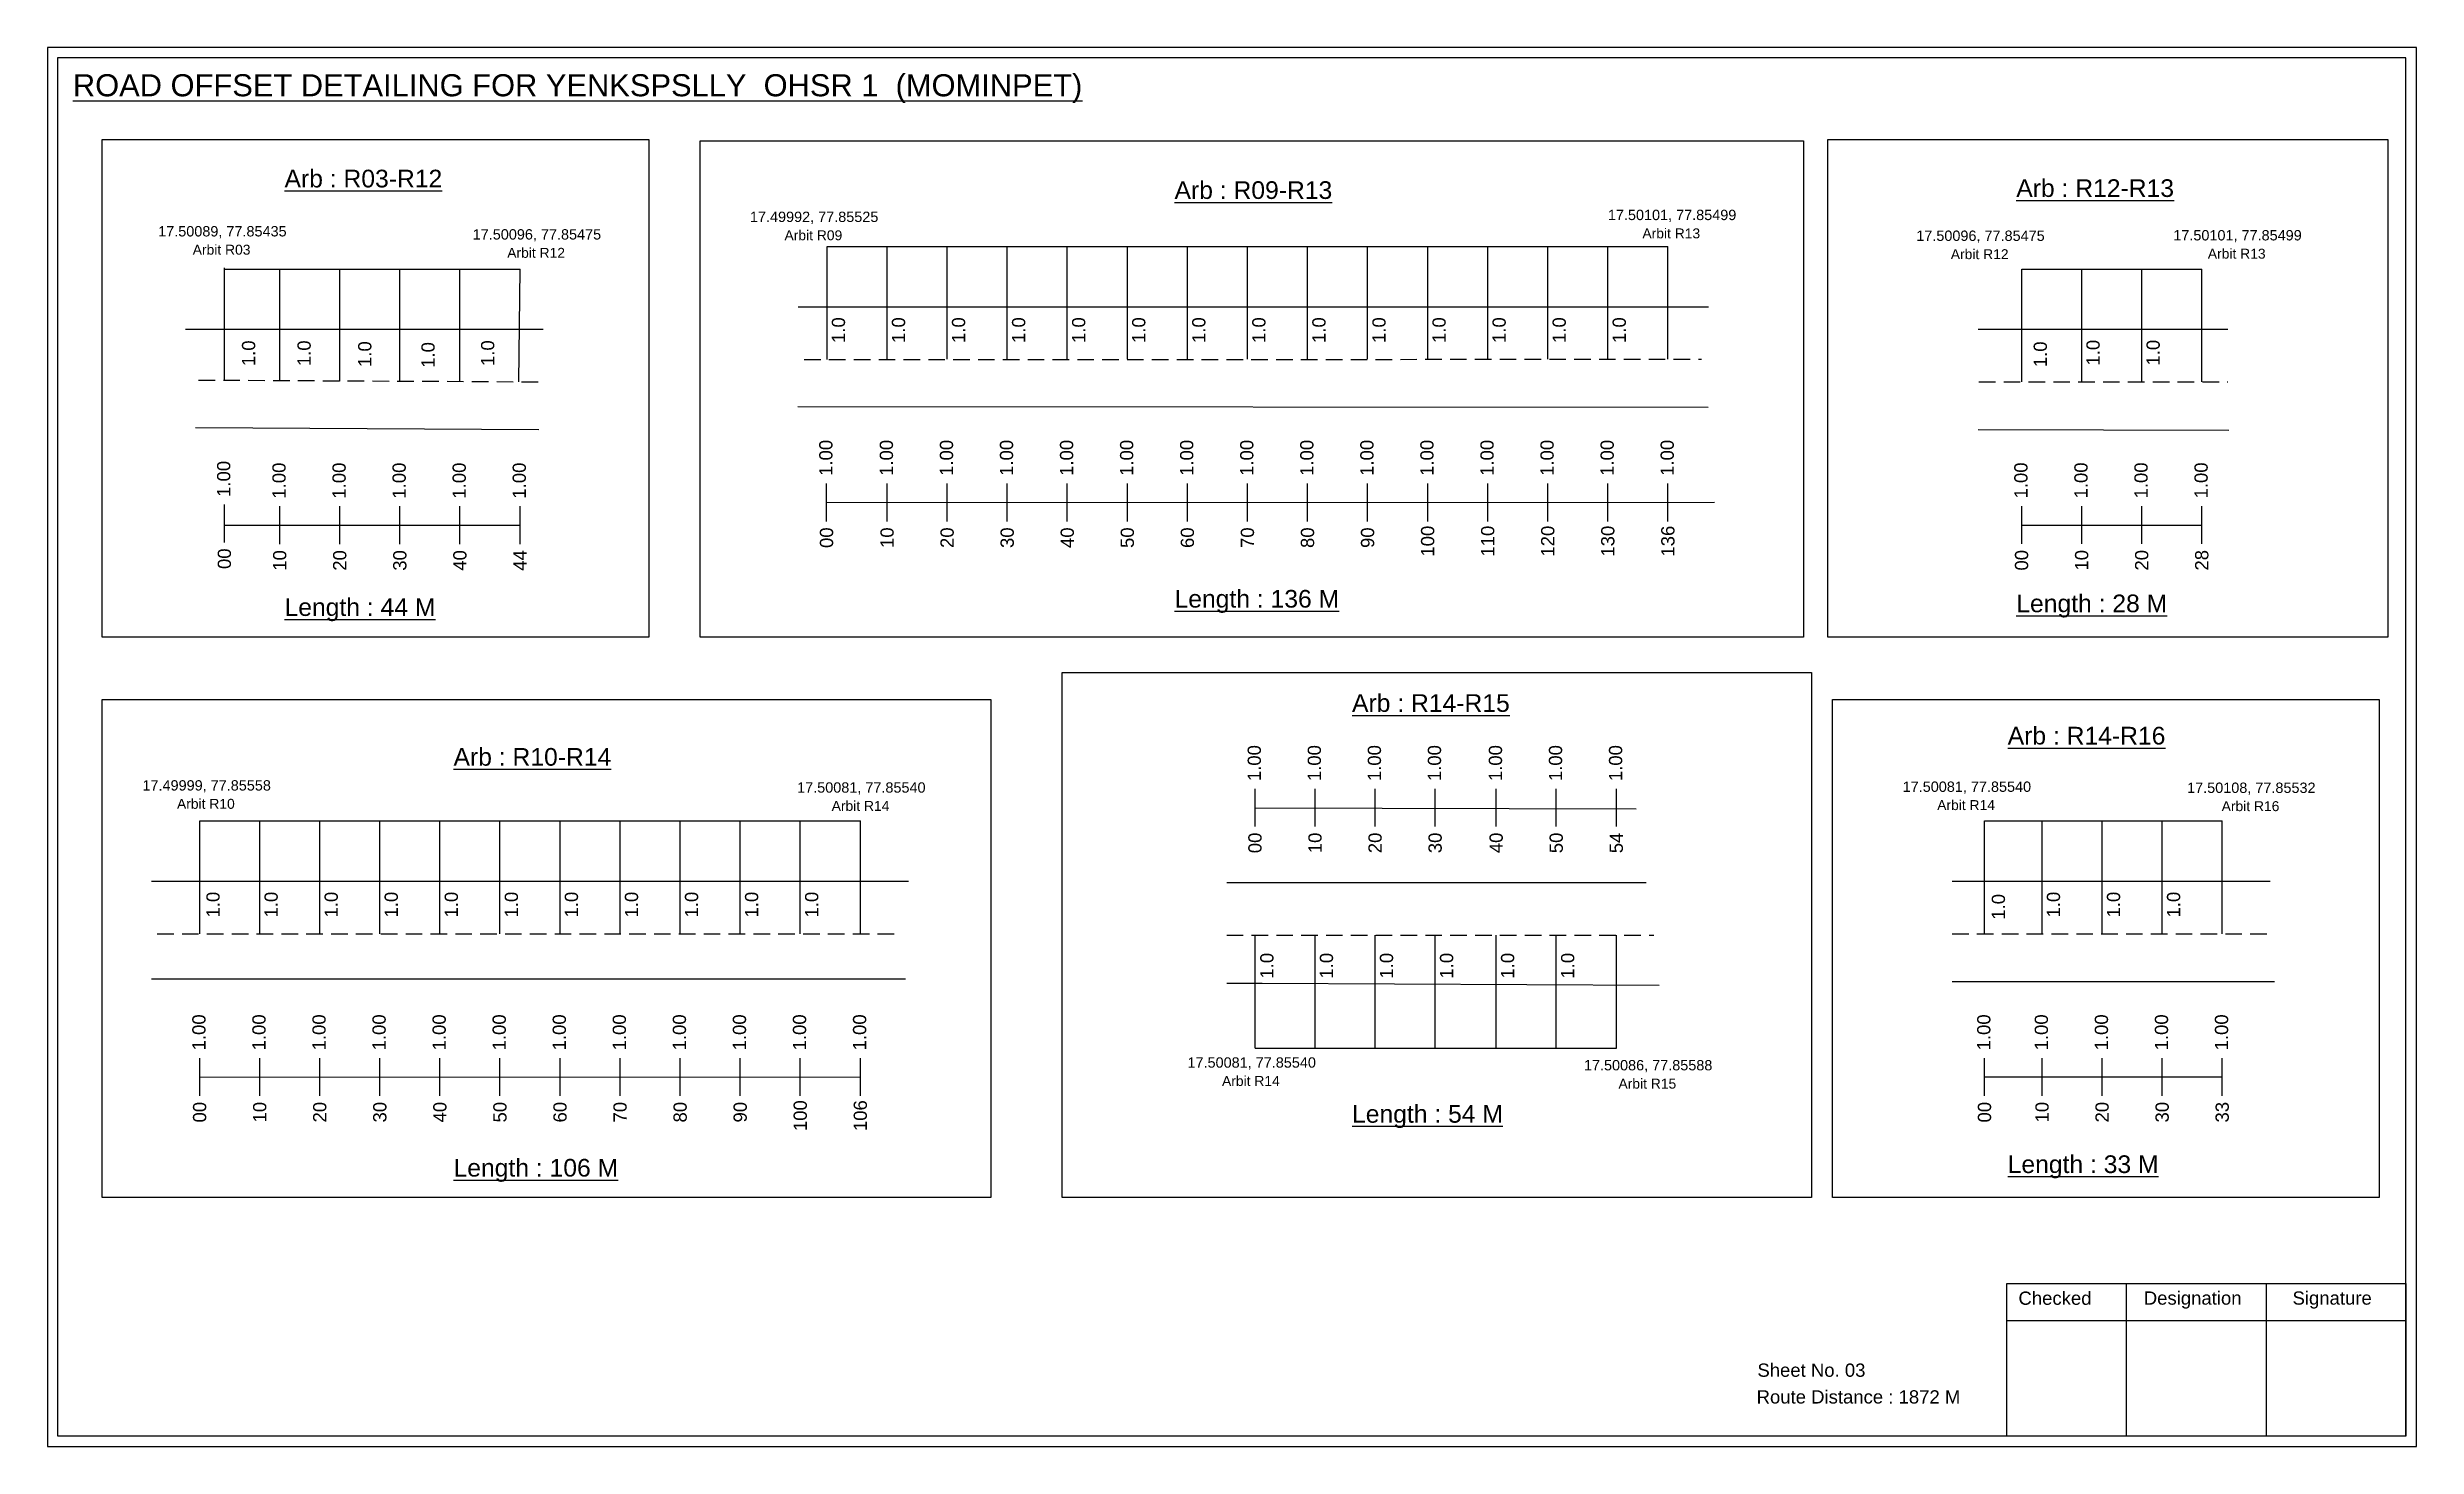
# Model space of a CAD drawing. Header units: inches. Extents: x 1316 to 4752, y 533 to 3817.
# Drawn here: x 2804 to 3341, y 1603 to 1920 of the extents above; entities that cross this region are included whole.
import ezdxf

# ---------------------------------------------------------------- set-up
doc = ezdxf.new("R2010")
doc.units = ezdxf.units.IN
doc.header["$MEASUREMENT"] = 0
doc.linetypes.add('DASHED2', pattern=[0.375, 0.25, -0.125])
doc.layers.add('PDF_Geometry', color=7, linetype='Continuous')
doc.layers.add('PDF_Text', color=5, linetype='Continuous')
doc.styles.add('PDF Arial', font='arial.ttf')
doc.styles.get("Standard").update_dxf_attribs({"font": 'arial.ttf'})

msp = doc.modelspace()

# ---------------------------------------------------------------- texts
at = {"color": 242, "true_color": 0xcd2027}
for s, height, p in [('%%UROAD OFFSET DETAILING FOR YENKSPSLLY  OHSR 1  (MOMINPET)', 5, (2810.11, 1908.89)), ('%%UArb : R03-R12', 4, (2858.03, 1888.27)), ('%%UArb : R09-R13', 4, (3059.56, 1885.66)), ('%%UArb : R12-R13', 4, (3250.16, 1886.11)), ('%%ULength : 136 M', 4, (3059.56, 1793.16)), ('%%ULength : 44 M', 4, (2858.03, 1791.27)), ('%%ULength : 28 M', 4, (3250.16, 1792.11)), ('%%UArb : R14-R15', 4, (3099.75, 1769.56)), ('%%UArb : R14-R16', 4, (3248.21, 1762.17)), ('%%UArb : R10-R14', 4, (2896.3, 1757.37)), ('%%ULength : 54 M', 4, (3099.75, 1676.56)), ('%%ULength : 106 M', 4, (2896.3, 1664.37)), ('%%ULength : 33 M', 4, (3248.21, 1665.17))]:
    msp.add_text(s, height=height, dxfattribs=at).set_placement(p)
at = {"color": 5}
for s, height, p in [('17.50101, 77.85499', 2.34, (3157.68, 1880.87)), ('17.50089, 77.85435', 2.34, (2829.42, 1877.17)), ('17.50096, 77.85475', 2.34, (2900.64, 1876.47)), ('17.49992, 77.85525', 2.34, (2963.41, 1880.44)), ('Arbit R09', 2.246, (2971.24, 1876.31)), ('Arbit R13', 2.246, (3165.5, 1876.74)), ('17.50096, 77.85475', 2.34, (3227.51, 1876.16)), ('17.50101, 77.85499', 2.34, (3285.71, 1876.27)), ('Arbit R03', 2.246, (2837.24, 1873.05)), ('Arbit R12', 2.246, (2908.46, 1872.34)), ('Arbit R12', 2.246, (3235.33, 1872.03)), ('Arbit R13', 2.246, (3293.53, 1872.15)), ('17.49999, 77.85558', 2.34, (2825.86, 1751.75)), ('Arbit R10', 2.246, (2833.68, 1747.62)), ('17.50081, 77.85540', 2.34, (2974.1, 1751.27)), ('Arbit R14', 2.246, (2981.92, 1747.15)), ('17.50081, 77.85540', 2.34, (3224.43, 1751.45)), ('Arbit R14', 2.246, (3232.25, 1747.33)), ('17.50108, 77.85532', 2.34, (3288.84, 1751.21)), ('Arbit R16', 2.246, (3296.66, 1747.09)), ('17.50081, 77.85540', 2.34, (3062.49, 1689.02)), ('17.50086, 77.85588', 2.34, (3152.26, 1688.41)), ('Arbit R14', 2.246, (3070.31, 1684.89)), ('Arbit R15', 2.246, (3160.08, 1684.28))]:
    msp.add_text(s, height=height, dxfattribs=at).set_placement(p)
for p in [(2984.95, 1853.05), (2998.55, 1853.05), (3012.15, 1853.05), (3025.75, 1853.05), (3039.35, 1853.05), (3052.95, 1853.05), (3066.55, 1853.05), (3080.15, 1853.05), (3093.75, 1853.05), (3107.35, 1853.05), (3120.95, 1853.05), (3134.55, 1853.05), (3148.15, 1853.05), (3161.75, 1853.05), (2851.39, 1847.81), (2863.96, 1847.81), (2877.7, 1847.62), (2892.02, 1847.43), (2905.53, 1847.84), (3257.09, 1847.58), (3269.04, 1847.94), (3282.64, 1847.94), (2843.33, 1723.01), (2856.49, 1723.01), (2870.09, 1723.01), (2883.69, 1723.01), (2897.29, 1723.01), (2910.89, 1723.01), (2924.49, 1723.01), (2938.09, 1723.01), (2951.69, 1723.01), (2965.29, 1723.01), (2978.89, 1723.01), (3247.6, 1722.51), (3260.07, 1723.01), (3273.67, 1723.01), (3287.27, 1723.01), (3081.96, 1709.18), (3095.45, 1709.18), (3109.05, 1709.18), (3122.65, 1709.18), (3136.47, 1709.18), (3150.07, 1709.18)]:
    msp.add_text('1.0', height=3, rotation=90).set_placement(p)
at = {"color": 217, "true_color": 0x93278f}
for s, p in [('1.00', (2982.1, 1822.97)), ('1.00', (2995.81, 1822.97)), ('1.00', (3009.41, 1822.97)), ('1.00', (3023.01, 1822.97)), ('1.00', (3036.61, 1822.97)), ('1.00', (3050.21, 1822.97)), ('1.00', (3063.81, 1822.97)), ('1.00', (3077.41, 1822.97)), ('1.00', (3091.01, 1822.97)), ('1.00', (3104.61, 1822.97)), ('1.00', (3118.21, 1822.97)), ('1.00', (3131.81, 1822.97)), ('1.00', (3145.41, 1822.97)), ('1.00', (3159.01, 1822.97)), ('1.00', (3172.61, 1822.97)), ('1.00', (2845.75, 1818.21)), ('1.00', (2858.28, 1817.82)), ('1.00', (2871.88, 1817.82)), ('1.00', (2885.48, 1817.82)), ('1.00', (2899.08, 1817.82)), ('1.00', (2912.68, 1817.82)), ('1.00', (3252.7, 1817.86)), ('1.00', (3266.3, 1817.86)), ('1.00', (3279.9, 1817.86)), ('1.00', (3293.5, 1817.86)), ('00', (2982.25, 1806.65)), ('10', (2995.96, 1806.65)), ('20', (3009.56, 1806.65)), ('30', (3023.16, 1806.65)), ('40', (3036.76, 1806.65)), ('50', (3050.36, 1806.65)), ('60', (3063.96, 1806.65)), ('70', (3077.56, 1806.65)), ('80', (3091.16, 1806.65)), ('90', (3104.76, 1806.65)), ('100', (3118.36, 1804.7)), ('110', (3131.96, 1804.7)), ('120', (3145.56, 1804.7)), ('130', (3159.16, 1804.7)), ('136', (3172.76, 1804.7)), ('00', (2845.9, 1801.89)), ('10', (2858.43, 1801.5)), ('20', (2872.03, 1801.5)), ('30', (2885.63, 1801.5)), ('40', (2899.23, 1801.5)), ('44', (2912.83, 1801.5)), ('00', (3252.85, 1801.54)), ('10', (3266.45, 1801.54)), ('20', (3280.05, 1801.54)), ('28', (3293.65, 1801.54)), ('1.00', (3079.11, 1753.88)), ('1.00', (3092.71, 1753.88)), ('1.00', (3106.31, 1753.88)), ('1.00', (3119.91, 1753.88)), ('1.00', (3133.72, 1753.88)), ('1.00', (3147.32, 1753.88)), ('1.00', (3160.92, 1753.88)), ('00', (3079.26, 1737.56)), ('10', (3092.86, 1737.56)), ('20', (3106.46, 1737.56)), ('30', (3120.06, 1737.56)), ('40', (3133.88, 1737.56)), ('50', (3147.48, 1737.56)), ('54', (3161.08, 1737.56)), ('1.00', (2840.14, 1692.93)), ('1.00', (2853.74, 1692.93)), ('1.00', (2867.34, 1692.93)), ('1.00', (2880.94, 1692.93)), ('1.00', (2894.54, 1692.93)), ('1.00', (2908.14, 1692.93)), ('1.00', (2921.74, 1692.93)), ('1.00', (2935.34, 1692.93)), ('1.00', (2948.94, 1692.93)), ('1.00', (2962.54, 1692.93)), ('1.00', (2976.14, 1692.93)), ('1.00', (2989.74, 1692.93)), ('1.00', (3244.3, 1692.93)), ('1.00', (3257.33, 1692.93)), ('1.00', (3270.93, 1692.93)), ('1.00', (3284.53, 1692.93)), ('1.00', (3298.13, 1692.93)), ('00', (2840.3, 1676.61)), ('10', (2853.9, 1676.61)), ('20', (2867.5, 1676.61)), ('30', (2881.1, 1676.61)), ('40', (2894.7, 1676.61)), ('50', (2908.3, 1676.61)), ('60', (2921.9, 1676.61)), ('70', (2935.5, 1676.61)), ('80', (2949.1, 1676.61)), ('90', (2962.7, 1676.61)), ('100', (2976.3, 1674.66)), ('106', (2989.9, 1674.66)), ('00', (3244.45, 1676.61)), ('10', (3257.48, 1676.61)), ('20', (3271.08, 1676.61)), ('30', (3284.68, 1676.61)), ('33', (3298.28, 1676.61))]:
    msp.add_text(s, height=3, rotation=90, dxfattribs=at).set_placement(p)
for s, p in [('Sheet No. 03', (3191.54, 1619.05)), ('Route Distance : 1872 M', (3191.36, 1613))]:
    msp.add_text(s, height=3).set_placement(p)
at = {"layer": 'PDF_Text', "color": 7, "attachment_point": 7, "style": 'PDF Arial'}
for s, insert, char_height in [('Checked', (3250.65, 1635.3), 3.001), ('Designation', (3279.03, 1634.47), 3.0006), ('Signature', (3312.71, 1634.47), 3.001)]:
    msp.add_mtext(s, dxfattribs=dict(at, insert=insert, char_height=char_height))

# ---------------------------------------------------------------- linework, layer by layer
at = {"color": 5}
for p, q in [((2980.88, 1874.91), (3171.28, 1874.91)), ((2844.43, 1869.76), (2911.35, 1869.76)), ((3251.38, 1869.8), (3292.18, 1869.8)), ((2838.82, 1744.87), (2988.42, 1744.87)), ((3242.97, 1744.87), (3296.8, 1744.87)), ((3077.78, 1693.45), (3159.6, 1693.47))]:
    msp.add_line(p, q, dxfattribs=at)
for p, q in [((2980.88, 1849.3), (2980.88, 1874.91)), ((2994.48, 1849.38), (2994.48, 1874.91)), ((3008.08, 1849.38), (3008.08, 1874.91)), ((3021.68, 1849.38), (3021.68, 1874.91)), ((3035.28, 1849.38), (3035.28, 1874.91)), ((3048.88, 1849.38), (3048.88, 1874.91)), ((3062.48, 1849.38), (3062.48, 1874.91)), ((3076.08, 1849.38), (3076.08, 1874.91)), ((3089.68, 1849.38), (3089.68, 1874.91)), ((3103.28, 1849.38), (3103.28, 1874.91)), ((3116.88, 1849.38), (3116.88, 1874.91)), ((3130.48, 1849.38), (3130.48, 1874.91)), ((3144.08, 1849.38), (3144.08, 1874.91)), ((3157.68, 1849.38), (3157.68, 1874.91)), ((3171.28, 1849.38), (3171.28, 1874.91)), ((2844.43, 1844.53), (2844.43, 1870.06)), ((2856.95, 1844.48), (2856.95, 1869.76)), ((2870.55, 1844.42), (2870.55, 1869.76)), ((2884.15, 1844.49), (2884.15, 1869.76)), ((2897.75, 1844.23), (2897.75, 1869.76)), ((2911.12, 1844.26), (2911.35, 1869.76)), ((3251.38, 1844.27), (3251.38, 1869.8)), ((3264.98, 1844.27), (3264.98, 1869.8)), ((3278.58, 1844.27), (3278.58, 1869.8)), ((3292.18, 1844.27), (3292.18, 1869.8)), ((2974.34, 1861.25), (3180.44, 1861.26)), ((2916.6, 1856.09), (2835.64, 1856.09)), ((3241.54, 1856.15), (3298.03, 1856.15)), ((2974.24, 1838.64), (3180.4, 1838.54)), ((2837.85, 1833.89), (2915.58, 1833.45)), ((3241.54, 1833.47), (3298.25, 1833.34)), ((2838.82, 1719.33), (2838.82, 1744.87)), ((2852.42, 1719.33), (2852.42, 1744.87)), ((2866.02, 1719.33), (2866.02, 1744.87)), ((2879.62, 1719.33), (2879.62, 1744.87)), ((2893.22, 1719.33), (2893.22, 1744.87)), ((2906.82, 1719.33), (2906.82, 1744.87)), ((2920.42, 1719.33), (2920.42, 1744.87)), ((2934.02, 1719.33), (2934.02, 1744.87)), ((2947.62, 1719.33), (2947.62, 1744.87)), ((2961.22, 1719.33), (2961.22, 1744.87)), ((2974.82, 1719.33), (2974.82, 1744.87)), ((2988.42, 1719.33), (2988.42, 1744.87)), ((3242.97, 1719.33), (3242.97, 1744.87)), ((3256, 1719.33), (3256, 1744.87)), ((3269.6, 1719.33), (3269.6, 1744.87)), ((3283.2, 1719.33), (3283.2, 1744.87)), ((3296.8, 1719.33), (3296.8, 1744.87)), ((2827.94, 1731.22), (2999.3, 1731.22)), ((3166.33, 1730.87), (3071.37, 1730.87)), ((3235.63, 1731.22), (3307.66, 1731.22)), ((3077.78, 1693.45), (3077.78, 1718.98)), ((3091.38, 1693.45), (3091.38, 1718.98)), ((3104.98, 1693.45), (3104.98, 1718.98)), ((3118.58, 1693.45), (3118.58, 1718.98)), ((3132.4, 1693.45), (3132.4, 1718.98)), ((3146, 1693.45), (3146, 1718.98)), ((3159.6, 1693.45), (3159.6, 1718.98)), ((2998.61, 1709.03), (2827.94, 1709.03)), ((3235.63, 1708.53), (3308.66, 1708.53))]:
    msp.add_line(p, q)
at = {"linetype": 'DASHED2', "ltscale": 15}
for p, q in [((2975.69, 1849.3), (3178.87, 1849.38)), ((2838.57, 1844.67), (2916.85, 1844.26)), ((3241.69, 1844.27), (3298.03, 1844.27)), ((2829.21, 1719.33), (2996.82, 1719.33)), ((3071.37, 1718.98), (3168.05, 1718.98)), ((3235.63, 1719.33), (3308.16, 1719.33))]:
    msp.add_line(p, q, dxfattribs=at)
at = {"color": 217, "true_color": 0x93278f}
for p, q in [((2980.78, 1812.68), (2980.78, 1821.23)), ((2994.48, 1812.68), (2994.48, 1821.23)), ((3008.08, 1812.68), (3008.08, 1821.23)), ((3021.68, 1812.68), (3021.68, 1821.23)), ((3035.28, 1812.68), (3035.28, 1821.23)), ((3048.88, 1812.68), (3048.88, 1821.23)), ((3062.48, 1812.68), (3062.48, 1821.23)), ((3076.08, 1812.68), (3076.08, 1821.23)), ((3089.68, 1812.68), (3089.68, 1821.23)), ((3103.28, 1812.68), (3103.28, 1821.23)), ((3116.88, 1812.68), (3116.88, 1821.23)), ((3130.48, 1812.68), (3130.48, 1821.23)), ((3144.08, 1812.68), (3144.08, 1821.23)), ((3157.68, 1812.68), (3157.68, 1821.23)), ((3171.28, 1812.68), (3171.28, 1821.23)), ((2844.43, 1807.92), (2844.43, 1816.47)), ((2856.95, 1807.53), (2856.95, 1816.09)), ((2870.55, 1807.53), (2870.55, 1816.09)), ((2884.15, 1807.53), (2884.15, 1816.09)), ((2897.75, 1807.53), (2897.75, 1816.09)), ((2911.35, 1807.53), (2911.35, 1816.09)), ((2980.78, 1816.94), (3181.84, 1816.99)), ((3251.38, 1807.57), (3251.38, 1816.13)), ((3264.98, 1807.57), (3264.98, 1816.13)), ((3278.58, 1807.57), (3278.58, 1816.13)), ((3292.18, 1807.57), (3292.18, 1816.13)), ((2844.43, 1811.8), (2911.35, 1811.81)), ((3251.38, 1811.84), (3292.18, 1811.85)), ((3077.78, 1743.59), (3077.78, 1752.15)), ((3091.38, 1743.59), (3091.38, 1752.15)), ((3104.98, 1743.59), (3104.98, 1752.15)), ((3118.58, 1743.59), (3118.58, 1752.15)), ((3132.4, 1743.59), (3132.4, 1752.15)), ((3146, 1743.59), (3146, 1752.15)), ((3159.6, 1743.59), (3159.6, 1752.15)), ((3077.78, 1747.86), (3164.11, 1747.62)), ((2838.82, 1682.63), (2838.82, 1691.19)), ((2852.42, 1682.63), (2852.42, 1691.19)), ((2866.02, 1682.63), (2866.02, 1691.19)), ((2879.62, 1682.63), (2879.62, 1691.19)), ((2893.22, 1682.63), (2893.22, 1691.19)), ((2906.82, 1682.63), (2906.82, 1691.19)), ((2920.42, 1682.63), (2920.42, 1691.19)), ((2934.02, 1682.63), (2934.02, 1691.19)), ((2947.62, 1682.63), (2947.62, 1691.19)), ((2961.22, 1682.63), (2961.22, 1691.19)), ((2974.82, 1682.63), (2974.82, 1691.19)), ((2988.42, 1682.63), (2988.42, 1691.19)), ((3242.97, 1682.63), (3242.97, 1691.19)), ((3256, 1682.63), (3256, 1691.19)), ((3269.6, 1682.63), (3269.6, 1691.19)), ((3283.2, 1682.63), (3283.2, 1691.19)), ((3296.8, 1682.63), (3296.8, 1691.19)), ((2838.82, 1686.9), (2988.42, 1686.93)), ((3242.97, 1686.91), (3296.8, 1686.92))]:
    msp.add_line(p, q, dxfattribs=at)
for points in [[(2816.72, 1899.12), (2940.53, 1899.12), (2940.53, 1786.44), (2816.72, 1786.44)], [(3207.51, 1899.12), (3334.27, 1899.12), (3334.27, 1786.44), (3207.51, 1786.44)], [(2952.15, 1898.8), (3202, 1898.8), (3202, 1786.44), (2952.15, 1786.44)], [(3034.15, 1778.49), (3203.77, 1778.49), (3203.77, 1659.67), (3034.15, 1659.67)], [(2816.72, 1772.35), (3017.96, 1772.35), (3017.96, 1659.67), (2816.72, 1659.67)], [(3208.51, 1772.35), (3332.31, 1772.35), (3332.31, 1659.67), (3208.51, 1659.67)]]:
    msp.add_lwpolyline(points, close=True)
msp.add_lwpolyline([(3071.37, 1708.18), (3079.43, 1708.18), (3169.28, 1707.68)])
at = {"layer": 'PDF_Geometry'}
for points in [[(2804.33, 1919.96), (2804.33, 1603.25), (3340.81, 1603.25), (3340.81, 1919.96)], [(2806.66, 1917.63), (2806.66, 1605.67), (3338.39, 1605.67), (3338.39, 1917.63)]]:
    msp.add_lwpolyline(points, close=True, dxfattribs=at)
at = {"layer": 'PDF_Geometry', "color": 242, "true_color": 0xcc1f26}
msp.add_lwpolyline([(3338.39, 1605.58), (3248.04, 1605.58), (3248.04, 1640.19), (3338.39, 1640.19)], close=True, dxfattribs=at)
for points in [[(3275.03, 1640.19), (3275.03, 1605.58)], [(3306.75, 1640.19), (3306.75, 1605.58)], [(3248.04, 1631.81), (3338.39, 1631.81)]]:
    msp.add_lwpolyline(points, dxfattribs=at)

msp.set_redraw_order([(e.dxf.handle, doc.entitydb.next_handle()) for e in msp.query("TEXT MTEXT ATTDEF DIMENSION ARC_DIMENSION")])  # texts and dimensions are drawn at this point

doc.saveas('drawing.dxf')
